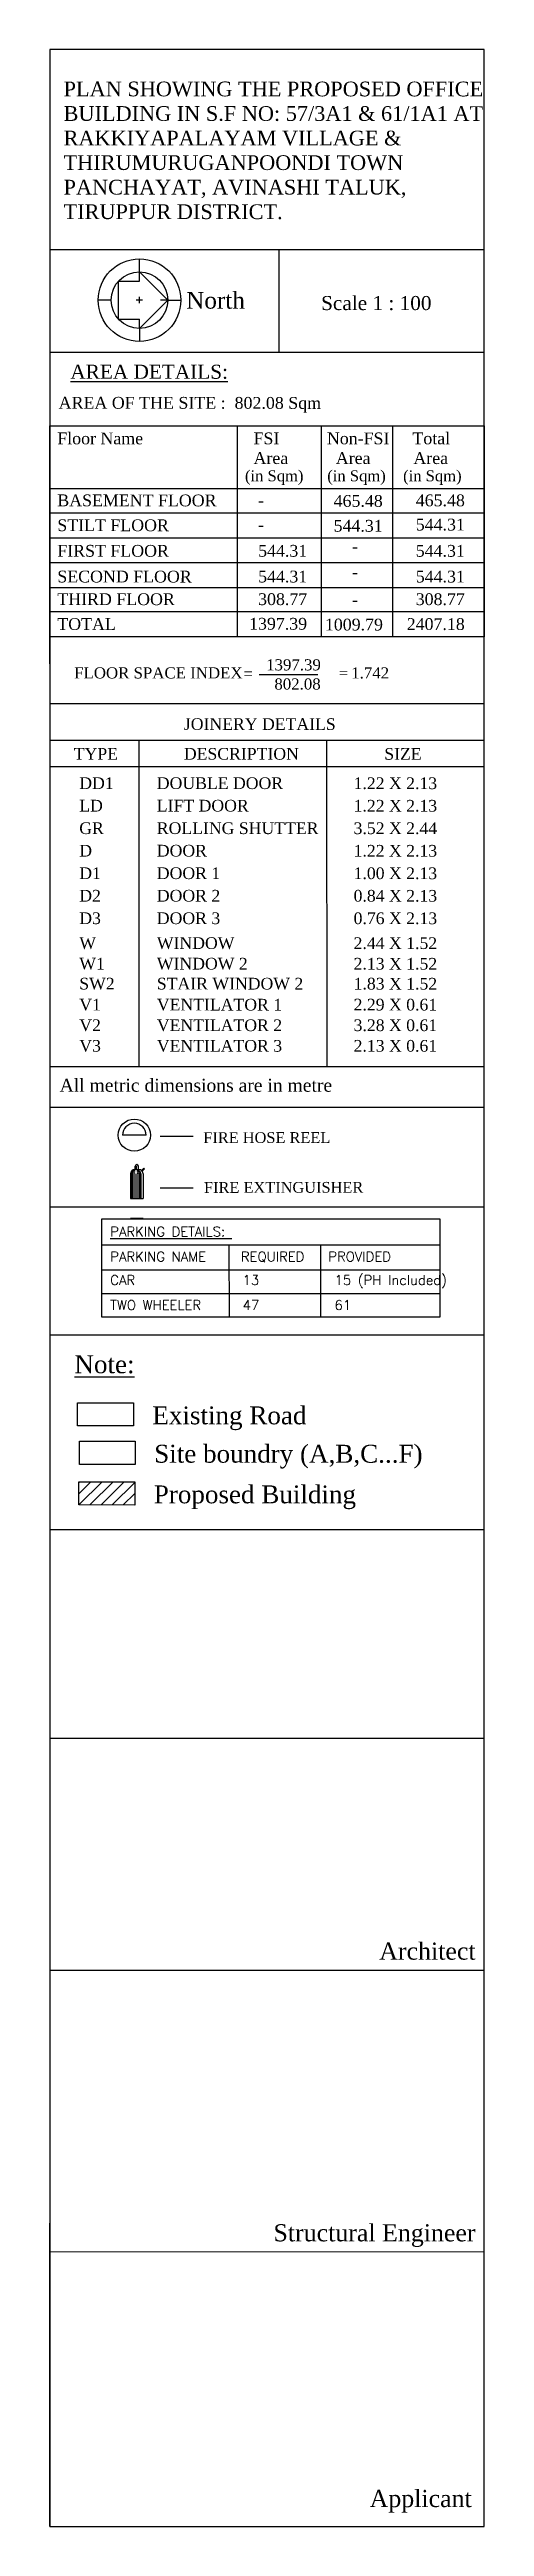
# Model space of a CAD drawing. Header units: metres. Extents: x 3592 to 3825, y 373 to 546.
# Drawn here: x 3752 to 3764, y 457.6 to 525.9 of the extents above; entities that cross this region are included whole.
import ezdxf

# ---------------------------------------------------------------- set-up
doc = ezdxf.new("R2010")
doc.units = ezdxf.units.M
doc.styles.add('ANAND', font='times.ttf')
doc.styles.add('T1', font='ROMANS.shx', dxfattribs={"width": 0.96, "height": 4})
doc.styles.add('X', font='times.ttf')

msp = doc.modelspace()

# ---------------------------------------------------------------- texts
at = {"extrusion": (1.77025e-08, 0.000254699, 1), "style": 'X'}
msp.add_text('North', height=0.459493, rotation=359.9957147, dxfattribs=at).set_placement((3755.75399, 518.79887, 0.13454))
at = {"extrusion": (-7.6755e-09, -2.3225e-06, 1), "style": 'X'}
for s, height, p in [('Scale 1 : 100', 0.3876654, (3759.47108, 518.75968, -0.0009)), ('%%UAREA DETAILS:', 0.3876654, (3752.56409, 516.86508, -0.0009)), ('1397.39', 0.307031, (3757.95705, 508.82116, -0.00764)), ('FLOOR SPACE INDEX', 0.307031, (3752.66934, 508.59898, -0.00764)), ('=', 0.30703, (3757.32947, 508.57631, -0.00764)), ('802.08', 0.307031, (3758.1842, 508.29228, -0.00764)), ('=', 0.30703, (3759.95501, 508.59425, -0.00764)), ('1.742', 0.307031, (3760.30042, 508.59817, -0.00764)), ('%%UNote:', 0.493505, (3752.67634, 489.43539, -0.00024)), ('Existing Road', 0.4935046, (3754.82335, 488.02653, -0.00024)), ('Site boundry (A,B,C...F)', 0.4935046, (3754.87372, 486.96782, -0.00024)), ('Proposed Building', 0.4935046, (3754.86263, 485.84742, -0.00024)), ('Architect', 0.472292, (3761.07236, 473.25933, -0.00285)), ('Structural Engineer', 0.4722917, (3758.15864, 465.48993, -0.0027)), ('Applicant', 0.472292, (3760.80732, 458.16063, -0.0027))]:
    msp.add_text(s, height=height, rotation=359.9920035, dxfattribs=at).set_placement(p)
at = {"extrusion": (0.000102807, -0.000330544, 1), "style": 'ANAND'}
msp.add_text('AREA OF THE SITE :  802.08 Sqm', height=0.3263139, rotation=359.9568158, dxfattribs=at).set_placement((3752.24149, 516.03984, 0.21518))
at = {"extrusion": (7.65613e-05, -0.000330532, 1), "style": 'ANAND'}
for s, p in [('Floor Name', (3752.20524, 515.05782, 0.11896)), ('FSI ', (3757.61002, 515.05774, 0.12016)), ('Non-FSI', (3759.63088, 515.05773, 0.12016)), ('Total', (3761.98678, 515.05777, 0.12016)), ('Area', (3757.61001, 514.51406, 0.12016)), ('Area', (3759.87672, 514.51405, 0.12016)), ('Area', (3762.01312, 514.51409, 0.12016))]:
    msp.add_text(s, height=0.325591, rotation=359.9620514, dxfattribs=at).set_placement(p)
at = {"extrusion": (-5.20232e-06, 0.00012018, 1), "style": 'ANAND'}
for p in [(3757.37389, 514.03754, 0.04504), (3759.64056, 514.03752, 0.04509), (3761.72972, 514.0375, 0.04513)]:
    msp.add_text('(in Sqm)', height=0.302365, rotation=359.9600428, dxfattribs=at).set_placement(p)
at = {"extrusion": (6.39432e-05, -0.000330532, 1), "style": 'ANAND'}
for s, height, p in [('BASEMENT FLOOR', 0.3255913, (3752.20524, 513.34832, 0.06883)), ('-', 0.32559, (3757.7364, 513.34824, 0.06834)), ('465.48', 0.325591, (3759.81616, 513.33336, 0.07004)), ('465.48', 0.325591, (3762.07882, 513.34782, 0.06878)), ('STILT FLOOR ', 0.3255913, (3752.20496, 512.66231, 0.06752)), ('-', 0.32559, (3757.73639, 512.68114, 0.06726)), ('544.31', 0.325591, (3759.81589, 512.64734, 0.07029)), ('544.31', 0.325591, (3762.07881, 512.68072, 0.06815)), ('FIRST FLOOR', 0.3255913, (3752.20506, 511.95755, 0.06755)), ('544.31', 0.325591, (3757.73674, 511.95735, 0.067)), ('-', 0.32559, (3760.31949, 512.08304, 0.06763)), ('544.31', 0.325591, (3762.07771, 511.95693, 0.06744)), ('SECOND FLOOR', 0.3255913, (3752.20499, 511.24737, 0.06778)), ('544.31', 0.325591, (3757.73647, 511.24717, 0.06723)), ('-', 0.32559, (3760.31942, 511.37286, 0.06786)), ('544.31', 0.325591, (3762.07883, 511.24675, 0.06768))]:
    msp.add_text(s, height=height, rotation=359.9620514, dxfattribs=at).set_placement(p)
at = {"extrusion": (5.16212e-05, -0.00033054, 1), "style": 'ANAND'}
for s, height, p in [('THIRD FLOOR', 0.3255915, (3752.20496, 510.62366, 0.02195)), ('308.77', 0.325592, (3757.73612, 510.6231, 0.02145)), ('-', 0.32559, (3760.31927, 510.60796, 0.02322)), ('308.77', 0.325592, (3762.0771, 510.62231, 0.0219)), ('TOTAL', 0.325592, (3752.20502, 509.93764, 0.01842)), ('1397.39', 0.325592, (3757.48686, 509.94469, 0.01794)), ('1009.79', 0.325592, (3759.5757, 509.92267, 0.02153)), ('2407.18', 0.325592, (3761.82951, 509.93631, 0.01838))]:
    msp.add_text(s, height=height, rotation=359.9571306, dxfattribs=at).set_placement(p)
at = {"extrusion": (-0.000556193, 4.18672e-08, 1), "style": 'X'}
for s, height, p in [('JOINERY DETAILS', 0.3226088, (3755.69052, 507.17953, -2.1344)), ('TYPE', 0.322609, (3752.65818, 506.35781, -2.1344)), ('DESCRIPTION', 0.3226088, (3755.69055, 506.35914, -2.1344)), ('SIZE', 0.322609, (3761.21094, 506.35649, -2.13461)), ('DD1', 0.322609, (3752.80913, 505.54944, -2.1344)), ('DOUBLE DOOR', 0.3226088, (3754.94542, 505.54975, -2.1344)), ('1.22 X 2.13', 0.3226088, (3760.36532, 505.54777, -2.13461)), ('LD', 0.322609, (3752.80922, 504.92851, -2.1344)), ('LIFT DOOR', 0.322609, (3754.94552, 504.92882, -2.1344)), ('1.22 X 2.13', 0.3226088, (3760.36541, 504.92684, -2.13461)), ('GR', 0.322609, (3752.80925, 504.30758, -2.1344)), ('ROLLING SHUTTER', 0.3226088, (3754.94554, 504.3079, -2.1344)), ('3.52 X 2.44', 0.3226088, (3760.36544, 504.30591, -2.13461)), ('D', 0.32261, (3752.80928, 503.68666, -2.1344)), ('DOOR', 0.322609, (3754.94557, 503.68697, -2.1344)), ('1.22 X 2.13', 0.3226088, (3760.36546, 503.68498, -2.13461)), ('D1', 0.322609, (3752.8093, 503.06573, -2.1344)), ('DOOR 1', 0.322609, (3754.9456, 503.06604, -2.1344)), ('1.00 X 2.13', 0.3226088, (3760.36549, 503.06405, -2.13461)), ('D2', 0.322609, (3752.80933, 502.4448, -2.1344)), ('DOOR 2', 0.322609, (3754.94562, 502.44511, -2.1344)), ('0.84 X 2.13', 0.3226088, (3760.36552, 502.44312, -2.13461)), ('D3', 0.322609, (3752.80936, 501.82387, -2.1344)), ('DOOR 3', 0.322609, (3754.94565, 501.82418, -2.1344)), ('0.76 X 2.13', 0.3226088, (3760.36555, 501.82219, -2.13461)), ('W', 0.32261, (3752.80957, 501.13832, -2.1344)), ('W1', 0.322609, (3752.80965, 500.57053, -2.1344)), ('WINDOW', 0.322609, (3754.94586, 501.13864, -2.1344)), ('WINDOW 2', 0.322609, (3754.94595, 500.57084, -2.1344)), ('2.44 X 1.52', 0.3226088, (3760.36576, 501.13665, -2.13461)), ('2.13 X 1.52', 0.3226088, (3760.36584, 500.56886, -2.13461)), ('SW2', 0.322609, (3752.80962, 500.01968, -2.1344)), ('STAIR WINDOW 2', 0.3226088, (3754.94591, 500.01999, -2.1344)), ('1.83 X 1.52', 0.3226088, (3760.36581, 500.01801, -2.13461)), ('V1', 0.322609, (3752.80981, 499.44015, -2.1344)), ('VENTILATOR 1', 0.3226088, (3754.9461, 499.44046, -2.1344)), ('2.29 X 0.61', 0.3226088, (3760.366, 499.44047, -2.13861)), ('V2', 0.322609, (3752.80989, 498.87236, -2.1344)), ('VENTILATOR 2', 0.3226088, (3754.94619, 498.87267, -2.1344)), ('3.28 X 0.61', 0.3226088, (3760.36608, 498.87268, -2.13861)), ('V3', 0.322609, (3752.80998, 498.30456, -2.1344)), ('VENTILATOR 3', 0.3226088, (3754.94627, 498.30488, -2.1344)), ('2.13 X 0.61', 0.3226088, (3760.36616, 498.30489, -2.13861))]:
    msp.add_text(s, height=height, rotation=359.9784213, dxfattribs=at).set_placement(p)
at = {"style": 'X'}
msp.add_text('All metric dimensions are in metre', height=0.3571919, rotation=0.0014542, dxfattribs=at).set_placement((3752.26912, 497.19944, -0.07879))
at = {"extrusion": (-1.22336e-09, 3.98027e-05, 1), "style": 'X'}
for s, p in [('FIRE HOSE REEL', (3756.22646, 495.78395, 0.02621)), ('FIRE EXTINGUISHER', (3756.24564, 494.40953, 0.0262))]:
    msp.add_text(s, height=0.2978613, rotation=0.0684238, dxfattribs=at).set_placement(p)
at = {"extrusion": (-4.79928e-08, -7.73647e-06, 1), "style": 'T1'}
for s, height, p in [('%%UPARKING DETAILS: ', 0.2665763, (3753.66317, 493.20821, -0.02808)), ('PARKING NAME', 0.2665763, (3753.66326, 492.5187, -0.02808)), ('REQUIRED', 0.266576, (3757.26194, 492.5192, -0.02808)), ('PROVIDED', 0.266576, (3759.66969, 492.51953, -0.02808)), ('CAR', 0.266576, (3753.66307, 491.86993, -0.02808)), ('13', 0.266576, (3757.31019, 491.87047, -0.02808)), ('15 (PH Included)', 0.2665763, (3759.84212, 491.87081, -0.02808)), ('TWO WHEELER', 0.2665763, (3753.66345, 491.18035, -0.02743)), ('47', 0.266576, (3757.31057, 491.18089, -0.02743)), ('61', 0.266576, (3759.84249, 491.18123, -0.02743))]:
    msp.add_text(s, height=height, rotation=0.0079069, dxfattribs=at).set_placement(p)
at = {"extrusion": (-8.04393e-09, -2.3225e-06, 1), "insert": (3752.37808, 525.06233, 0), "char_height": 0.40624345, "width": 11.6919059, "attachment_point": 1, "text_direction": (1, -0.00014, 0), "style": 'X'}
msp.add_mtext('PLAN SHOWING THE PROPOSED OFFICE BUILDING IN S.F NO: 57/3A1 & 61/1A1 AT RAKKIYAPALAYAM VILLAGE & THIRUMURUGANPOONDI TOWN PANCHAYAT, AVINASHI TALUK, TIRUPPUR DISTRICT.', dxfattribs=at)

# ---------------------------------------------------------------- hatches: boundary and pattern name
at = {"extrusion": (-8.04393e-09, -2.3225e-06, 1)}
h = msp.add_hatch(dxfattribs=at)
h.set_pattern_fill('ANSI31', color=256, scale=1.730631, angle=-0.0101469, style=0)
h.set_pattern_definition([(44.989853, (-468.6458, 2166.60147), (-0.152940497, 0.152994677), [])])
h.paths.add_polyline_path([(3754.3388, 486.43936), (3752.80157, 486.43963), (3752.80145, 485.80052), (3754.33869, 485.80025)])

# ---------------------------------------------------------------- linework, layer by layer
at = {"lineweight": 20, "ltscale": 15, "extrusion": (-7.6755e-09, -2.3225e-06, 1)}
for p, q in [((3751.99671, 513.91567, 0.0004), (3751.99791, 525.94575)), ((3751.99691, 515.96642, 0.00033), (3751.99791, 525.94549))]:
    msp.add_line(p, q, dxfattribs=at)
at = {"extrusion": (-7.6755e-09, -2.3225e-06, 1)}
for p, q in [((3751.99695, 520.43361, 0.00034), (3763.96705, 520.43164, 0.00034)), ((3758.30761, 520.43257, 0.00034), (3758.30727, 517.59541, 0.00033)), ((3751.9969, 517.59645, 0.00033), (3763.967, 517.59448, 0.00033)), ((3751.99686, 515.56474, 0.00031), (3763.96678, 515.56354, 0.00031)), ((3751.99686, 515.56474, 0.00031), (3763.96678, 515.56354, 0.00031)), ((3757.76675, 508.71122, -0.00643), (3759.38064, 508.711, -0.00643)), ((3751.99523, 485.12667, -0.00644), (3763.96534, 485.125, -0.00644)), ((3751.99489, 479.37353, -0.00157), (3763.96499, 479.37155, -0.00157)), ((3751.99428, 472.9672, -0.00157), (3763.96438, 472.96522, -0.00157)), ((3751.99313, 465.20713, -0.00158), (3763.96323, 465.20515, -0.00158))]:
    msp.add_line(p, q, dxfattribs=at)
at = {"extrusion": (-1.77064e-08, -0.0002548, 1)}
for p, q in [((3754.46836, 519.81372, 0.00247), (3754.46816, 520.17041, 0.00256)), ((3753.88662, 519.55311, 0.0024), (3754.46851, 519.55345, 0.0024)), ((3753.88722, 518.51243, 0.00214), (3753.88662, 519.55311, 0.0024)), ((3754.46851, 519.55345, 0.0024), (3754.46836, 519.81372, 0.00247)), ((3755.24943, 519.03356, 0.00227), (3754.46836, 519.81372, 0.00247)), ((3753.6882, 519.03266, 0.00227), (3753.33151, 519.03245, 0.00227)), ((3754.55588, 519.03316, 0.00227), (3754.38175, 519.03306, 0.00227)), ((3754.46887, 518.94604, 0.00225), (3754.46877, 519.12018, 0.00229)), ((3755.24943, 519.03356, 0.00227), (3754.46927, 518.25249, 0.00207)), ((3755.24943, 519.03356, 0.00227), (3755.05072, 519.03344, 0.00227)), ((3755.24943, 519.03356, 0.00227), (3755.60612, 519.03377, 0.00227)), ((3753.88722, 518.51243, 0.00214), (3754.46912, 518.51277, 0.00214)), ((3754.46927, 518.25249, 0.00207), (3754.46912, 518.51277, 0.00214)), ((3754.46927, 518.25249, 0.00207), (3754.46947, 517.8958, 0.00198))]:
    msp.add_line(p, q, dxfattribs=at)
at = {"extrusion": (1.2297e-05, -2.32374e-06, 1)}
for p, q in [((3751.99669, 513.91843, 0.00046), (3751.99686, 515.56475, 0.00046)), ((3751.99686, 515.56475, 0.00046), (3763.96678, 515.56354, 0.00031)), ((3751.99644, 511.6105, 0.00055), (3751.99664, 513.59519, 0.00056))]:
    msp.add_line(p, q, dxfattribs=at)
at = {"extrusion": (-2.62624e-05, -2.32003e-06, 1)}
for p, q in [((3751.99702, 513.91847, 0.00015), (3751.99718, 515.56474, 0.00015)), ((3751.99718, 515.56474, 0.00015), (3763.96678, 515.56354, 0.00047)), ((3751.99687, 512.27814, -0.00286), (3751.99712, 514.97323, 0.00015)), ((3751.99683, 511.61055, 0.00018), (3751.99703, 513.59519, 0.00019)), ((3751.99666, 509.63309, -0.00345), (3751.99696, 512.8821, 0.00018))]:
    msp.add_line(p, q, dxfattribs=at)
at = {"extrusion": (-3.85671e-05, -2.3188e-06, 1)}
for p, q in [((3751.99718, 515.56474, 0.00001), (3763.96678, 515.56354, 0.00047)), ((3751.99718, 515.56474, 0.00001), (3763.96678, 515.56354, 0.00047)), ((3751.99689, 512.61911, -0.00007), (3751.99705, 514.26539, -0.00007)), ((3751.99683, 512.0276, -0.00007), (3751.99699, 513.67388, -0.00007)), ((3751.99668, 510.04413, -0.00009), (3751.99687, 512.02877, -0.00008)), ((3751.9966, 509.00271, -0.00009), (3751.9968, 510.98735, -0.00009))]:
    msp.add_line(p, q, dxfattribs=at)
at = {"ltscale": 5, "extrusion": (7.65613e-05, -0.000330532, 1)}
for p, q in [((3757.15531, 515.56423, 0.00296), (3757.15517, 513.82471, 0.00076)), ((3759.47226, 515.56399, 0.00278), (3759.47213, 513.82469, 0.00058)), ((3761.43634, 515.5638, 0.00263), (3761.4362, 513.82467, 0.00043)), ((3763.96681, 513.82465, 0.00201), (3751.99701, 513.82475, 0.0017)), ((3763.96681, 513.82465, 0.00201), (3751.99701, 513.82475, 0.0017))]:
    msp.add_line(p, q, dxfattribs=at)
at = {"ltscale": 5, "extrusion": (6.39432e-05, -0.000330532, 1)}
for p, q in [((3763.96681, 513.82465, 0.00201), (3751.99699, 513.82475, 0.00155)), ((3763.96681, 513.82465, 0.00201), (3751.99699, 513.82475, 0.00155)), ((3757.15521, 513.84362, -0.00129), (3757.15494, 511.09956, -0.00171)), ((3759.47217, 513.8436, -0.00143), (3759.4719, 511.09954, -0.00186)), ((3761.43624, 513.84358, -0.00156), (3761.43598, 511.09953, -0.00198)), ((3763.96683, 513.15755, -0.001), (3751.99695, 513.15765, -0.00147)), ((3763.96656, 513.15755, -0.00232), (3751.99695, 513.15765, -0.00278)), ((3763.96654, 512.47153, -0.00254), (3751.99682, 512.47163, -0.00301)), ((3763.96665, 512.47153, -0.00254), (3751.99682, 512.47163, -0.00301)), ((3763.96654, 512.47153, -0.00476), (3751.99688, 512.47163, -0.00523)), ((3763.96655, 512.47153, -0.00254), (3751.99688, 512.47163, -0.00301)), ((3763.96661, 512.47153, -0.00254), (3751.99688, 512.47163, -0.00301)), ((3763.96658, 511.78552, -0.00255), (3751.99675, 511.78562, -0.00301)), ((3763.96658, 511.09951, -0.00033), (3751.99674, 511.09961, -0.0008))]:
    msp.add_line(p, q, dxfattribs=at)
at = {"ltscale": 5, "extrusion": (5.16212e-05, -0.00033054, 1)}
for p, q in [((3763.96657, 511.09899, 0.00062), (3751.99675, 511.10012, 0)), ((3763.96657, 511.09899, 0.00062), (3751.99675, 511.10012, 0)), ((3757.15497, 511.11855, -0.00277), (3757.15472, 509.74652, -0.00298)), ((3759.47193, 511.11833, -0.00289), (3759.47168, 509.7463, -0.0031)), ((3761.43601, 511.11814, -0.00299), (3761.43575, 509.74611, -0.0032)), ((3763.96653, 510.43189, -0.0024), (3751.99665, 510.43302, -0.00301)), ((3763.96626, 510.43189, -0.00372), (3751.99665, 510.43302, -0.00433)), ((3763.96652, 510.43189, -0.0024), (3751.99679, 510.43302, -0.00301)), ((3763.96652, 510.43189, -0.00462), (3751.99685, 510.43302, -0.00523)), ((3763.96653, 510.43189, -0.0024), (3751.99685, 510.43302, -0.00301)), ((3763.96646, 509.74588, -0.00616), (3751.99678, 509.747, -0.00677))]:
    msp.add_line(p, q, dxfattribs=at)
for p, q in [((3751.99791, 507.90624, 0.00009), (3763.96784, 507.90624, 0.00009)), ((3751.99791, 507.90624, 0.00009), (3763.96784, 507.90624, 0.00009)), ((3751.99791, 507.90624, 0.00009), (3763.96784, 507.90624, 0.00009)), ((3751.99791, 507.90624), (3763.96134, 507.90624)), ((3751.99791, 507.90624), (3763.96134, 507.90624)), ((3751.99871, 497.89523, 0.00885), (3763.96195, 497.89576, 0.00885)), ((3763.96855, 496.76415, -0.11409), (3751.99881, 496.76362, -0.11409)), ((3751.99791, 494.02198, 0.00006), (3763.96784, 494.02198, 0.00006)), ((3754.22255, 494.25528, 0.00654), (3754.56752, 494.25526, 0.00654))]:
    msp.add_line(p, q)
at = {"color": 3}
msp.add_line((3751.99791, 507.90624), (3763.96134, 507.90624, 0), dxfattribs=at)
at = {"ltscale": 5, "extrusion": (0.000102892, -0.000451595, 1)}
msp.add_line((3763.96253, 506.88654, 0.00013), (3751.99728, 506.88536, 0.00013), dxfattribs=at)
at = {"extrusion": (-0.000556193, 4.18672e-08, 1)}
for p, q in [((3754.45172, 506.8856, -0.117), (3754.45276, 497.89534, -0.117)), ((3759.624, 506.88611, -0.11412), (3759.62504, 497.89557, -0.11412)), ((3751.99421, 506.16635, -0.04759), (3763.96222, 506.16798, 0.00013))]:
    msp.add_line(p, q, dxfattribs=at)
at = {"extrusion": (-1.22336e-09, 3.98027e-05, 1)}
for p, q in [((3754.65281, 496.00235, 0.00646), (3754.00146, 496.0024, 0.00646)), ((3755.03707, 495.97516, 0.00646), (3755.94552, 495.97509, 0.00646)), ((3754.2226, 494.93744, 0.00651), (3754.22255, 494.25528, 0.00654)), ((3754.23706, 494.93744, 0.00651), (3754.237, 494.25528, 0.00654)), ((3754.27078, 494.93744, 0.00651), (3754.27073, 494.25528, 0.00654)), ((3754.31173, 494.93744, 0.00651), (3754.31168, 494.25527, 0.00654)), ((3754.3376, 495.05242, 0.00651), (3754.45259, 495.05241, 0.00651)), ((3754.35197, 495.05242, 0.00651), (3754.35198, 495.14784, 0.0065)), ((3754.36643, 495.05242, 0.00651), (3754.36643, 495.14784, 0.0065)), ((3754.36953, 494.93743, 0.00651), (3754.36948, 494.25527, 0.00654)), ((3754.36953, 494.93743, 0.00651), (3754.36948, 494.25527, 0.00654)), ((3754.39052, 495.05242, 0.00651), (3754.39052, 495.14783, 0.0065)), ((3754.42734, 494.93743, 0.00651), (3754.42729, 494.25527, 0.00654)), ((3754.43822, 495.05242, 0.00651), (3754.43822, 495.14783, 0.0065)), ((3754.46829, 494.93742, 0.00651), (3754.46824, 494.25526, 0.00654)), ((3754.50201, 494.93742, 0.00651), (3754.50196, 494.25526, 0.00654)), ((3754.5231, 495.02826, 0.00651), (3754.59016, 495.09531, 0.00651)), ((3754.5339, 495.01873, 0.00651), (3754.6005, 495.08532, 0.00651)), ((3754.54342, 495.00793, 0.00651), (3754.61083, 495.07533, 0.00651)), ((3754.56757, 494.93742, 0.00651), (3754.56752, 494.25526, 0.00654)), ((3754.59016, 495.09531, 0.00651), (3754.61083, 495.07533, 0.00651)), ((3755.03698, 494.54702, 0.00653), (3755.94542, 494.54695, 0.00653)), ((3754.22255, 493.70993, 0.00654), (3754.56752, 493.70991, 0.00654))]:
    msp.add_line(p, q, dxfattribs=at)
at = {"extrusion": (-5.38912e-08, -0.00033163, 1)}
for p, q in [((3753.4298, 493.69444, -0.02408), (3762.73949, 493.69315, -0.02408)), ((3753.4298, 493.6933, -0.02408), (3762.73949, 493.69437, -0.02408)), ((3751.99574, 490.49501, -0.00843), (3763.96537, 490.49336, -0.00843))]:
    msp.add_line(p, q, dxfattribs=at)
at = {"extrusion": (-4.79928e-08, -7.73647e-06, 1)}
for p, q in [((3753.43069, 490.97822, -0.02329), (3753.4298, 493.6933, -0.02408)), ((3762.73959, 492.96761, -0.02408), (3753.4299, 492.96654, -0.02408)), ((3756.94362, 490.9782, -0.02329), (3756.94282, 492.96703, -0.02408)), ((3759.46192, 490.97819, -0.02329), (3759.46112, 492.96738, -0.02408)), ((3762.73969, 492.27925, -0.02344), (3753.43, 492.27818, -0.02344)), ((3762.73969, 492.27925, -0.02344), (3753.43, 492.27818, -0.02344)), ((3762.73978, 491.62927, -0.02345), (3753.43009, 491.6282, -0.02345)), ((3762.73978, 491.62927, -0.02345), (3753.43009, 491.6282, -0.02345)), ((3762.73987, 490.97929, -0.02345), (3753.43018, 490.97822, -0.02345)), ((3762.73991, 490.97868, -0.02372), (3753.43022, 490.97761, -0.02372))]:
    msp.add_line(p, q, dxfattribs=at)
at = {"extrusion": (-4.12703e-05, 0, 1)}
msp.add_line((3751.99791, 457.62569), (3751.99791, 465.99194), dxfattribs=at)
msp.add_lwpolyline([(3751.99791, 525.94549), (3751.99791, 457.62569), (3763.962, 457.62569), (3763.962, 525.94549)], close=True)
at = {"extrusion": (-2.62628e-05, -2.32003e-06, 1), "elevation": -0.09974}
msp.add_lwpolyline([(3751.99718, 515.56474), (3763.96678, 515.56354), (3763.96642, 509.74584), (3751.99682, 509.74704)], close=True, dxfattribs=at)
at = {"extrusion": (-5.38912e-08, -0.00033163, 1), "elevation": -0.19098}
msp.add_lwpolyline([(3753.4298, 493.69326), (3762.73958, 493.69312), (3762.73996, 490.97804), (3753.43018, 490.97818)], close=True, dxfattribs=at)
at = {"extrusion": (-8.04393e-09, -2.3225e-06, 1), "elevation": -0.00049}
for points in [[(3752.76228, 488.61874), (3754.29952, 488.61847), (3754.29941, 487.97936), (3752.76217, 487.97963)], [(3752.81265, 487.56003), (3754.34989, 487.55976), (3754.34978, 486.92064), (3752.81254, 486.92092)], [(3752.80157, 486.43963), (3754.3388, 486.43936), (3754.33869, 485.80025), (3752.80145, 485.80052)]]:
    msp.add_lwpolyline(points, close=True, dxfattribs=at)
at = {"extrusion": (-1.77064e-08, -0.0002548, 1)}
for radius in [1.1373, 0.78062, 0.78062]:
    msp.add_circle((3754.46882, 519.03309, -0.13004), radius, dxfattribs=at)
at = {"extrusion": (-1.22336e-09, 3.98027e-05, 1)}
msp.add_circle((3754.32713, 496.00237, 0.0262), 0.44341, dxfattribs=at)
for centre, radius, start, end in [((3754.32713, 496.00237, 0.0262), 0.32568, 359.9957815, 179.9957815), ((3754.33759, 494.93743, 0.02621), 0.11499, 89.9957815, 179.9957815), ((3754.33759, 494.93743, 0.02621), 0.10054, 89.9957815, 179.9957815), ((3754.33759, 494.93743, 0.02621), 0.06681, 89.9957815, 179.9957815), ((3754.33759, 494.93743, 0.02621), 0.02587, 89.9957815, 179.9957815), ((3754.3951, 495.14783, 0.02621), 0.04312, 359.9957815, 179.9957815), ((3754.40147, 494.93743, 0.02621), 0.02587, 359.9957816, 89.9957816), ((3754.40147, 494.93743, 0.02621), 0.10054, 359.9957816, 89.9957816), ((3754.40147, 494.93743, 0.02621), 0.06681, 359.9957816, 89.9957816), ((3754.45258, 494.93742, 0.02621), 0.11499, 359.9957815, 89.9957815)]:
    msp.add_arc(centre, radius, start, end, dxfattribs=at)

msp.set_redraw_order([(e.dxf.handle, doc.entitydb.next_handle()) for e in msp.query("TEXT MTEXT ATTDEF DIMENSION ARC_DIMENSION")])  # texts and dimensions are drawn at this point

doc.saveas('drawing.dxf')
